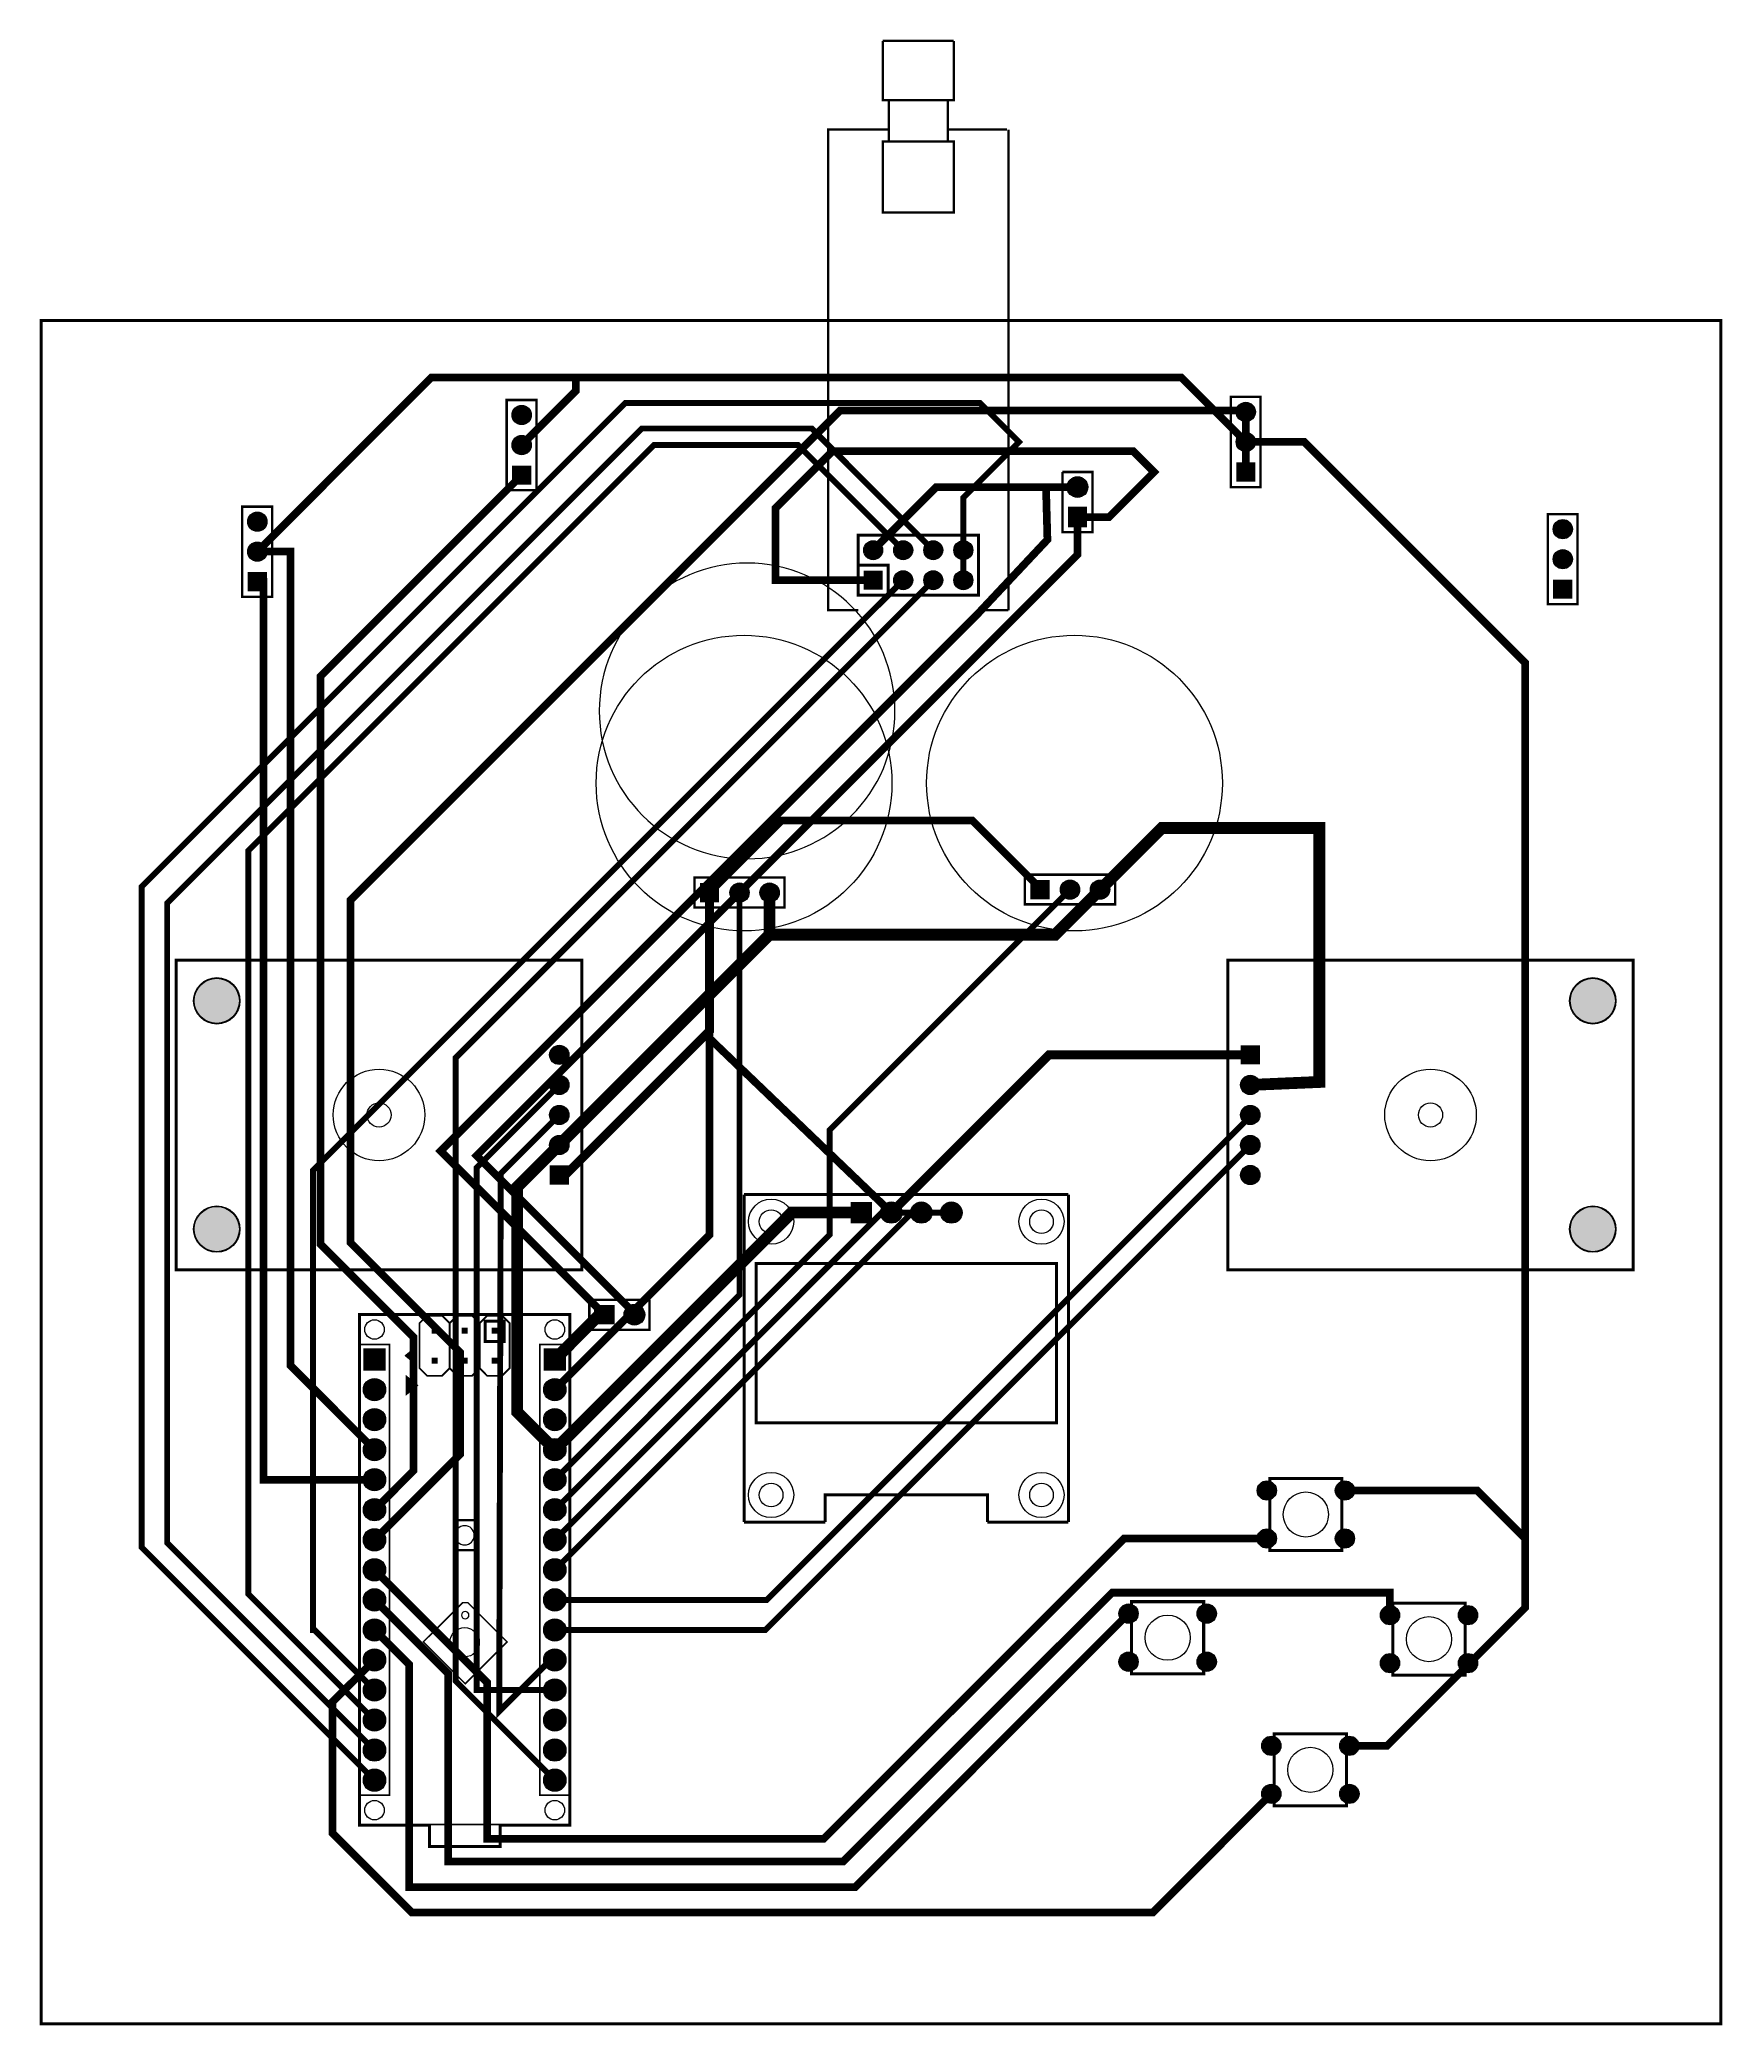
# Model space of a CAD drawing. Header units: millimetres. Extents: x 7 to 149, y -87 to 81.
import ezdxf

# ---------------------------------------------------------------- set-up
doc = ezdxf.new("R2010")
doc.units = ezdxf.units.MM
for name, color, linetype, true_color in [('BoardOutLine', 7, 'Continuous', 0xff00ff), ('BottomLayer', 7, 'Continuous', 0x0000ff), ('Document', 7, 'Continuous', 0xffffff), ('Multi-Layer', 7, 'Continuous', 0xc0c0c0), ('TopLayer', 7, 'Continuous', 0xff0000), ('TopPasteMaskLayer', 7, 'Continuous', 0x808080), ('TopSilkLayer', 7, 'Continuous', 0xffcc00), ('TopSolderMaskLayer', 7, 'Continuous', 0x800080)]:
    doc.layers.add(name, color=color, linetype=linetype, true_color=true_color)

msp = doc.modelspace()

# ---------------------------------------------------------------- hatches: boundary and pattern name
at = {"layer": 'Document'}
for points in [[(40.51, -28.14), (40, -28.14), (40, -28.65), (40.51, -28.65)], [(43.05, -28.14), (42.54, -28.14), (42.54, -28.65), (43.05, -28.65)], [(45.59, -28.14), (45.08, -28.14), (45.08, -28.65), (45.59, -28.65)], [(40.51, -30.68), (40, -30.68), (40, -31.19), (40.51, -31.19)], [(43.05, -30.68), (42.54, -30.68), (42.54, -31.19), (43.05, -31.19)], [(45.59, -30.68), (45.08, -30.68), (45.08, -31.19), (45.59, -31.19)]]:
    msp.add_hatch(color=256, dxfattribs=at).paths.add_polyline_path(points)
at = {"layer": 'Multi-Layer'}
for points in [[(46.84, 49.02, 1), (48.41, 49.02, 1)], [(108.05, 49.28, 1), (109.63, 49.28, 1)], [(46.84, 46.48, 1), (48.41, 46.48, 1)], [(108.05, 46.74, 1), (109.63, 46.74, 1)], [(46.84, 43.15), (46.84, 44.73), (48.41, 44.73), (48.41, 43.15)], [(93.77, 42.93, 1), (95.46, 42.93, 1)], [(108.05, 43.41), (108.05, 44.98), (109.63, 44.98), (109.63, 43.41)], [(24.49, 40, 1), (26.06, 40, 1)], [(93.83, 39.54), (93.83, 41.24), (95.4, 41.24), (95.4, 39.54)], [(134.85, 39.37, 1), (136.42, 39.37, 1)], [(24.49, 37.47, 1), (26.06, 37.47, 1)], [(76.59, 37.59, 1), (78.09, 37.59, 1)], [(79.13, 37.59, 1), (80.63, 37.59, 1)], [(81.67, 37.59, 1), (83.17, 37.59, 1)], [(84.21, 37.59, 1), (85.71, 37.59, 1)], [(134.85, 36.83, 1), (136.42, 36.83, 1)], [(24.49, 34.14), (24.49, 35.71), (26.06, 35.71), (26.06, 34.14)], [(76.59, 35.8), (78.09, 35.8), (78.09, 34.3), (76.59, 34.3)], [(79.13, 35.05, 1), (80.63, 35.05, 1)], [(81.67, 35.05, 1), (83.17, 35.05, 1)], [(84.21, 35.05, 1), (85.71, 35.05, 1)], [(134.85, 33.5), (134.85, 35.08), (136.42, 35.08), (136.42, 33.5)], [(62.71, 9.42), (64.29, 9.42), (64.29, 7.85), (62.71, 7.85)], [(65.25, 8.64, 1), (66.83, 8.64, 1)], [(67.79, 8.64, 1), (69.37, 8.64, 1)], [(90.65, 9.68), (92.23, 9.68), (92.23, 8.1), (90.65, 8.1)], [(93.19, 8.89, 1), (94.77, 8.89, 1)], [(95.73, 8.89, 1), (97.31, 8.89, 1)], [(19.94, -0.51, 1), (23.75, -0.51, 1)], [(136.27, -0.51, 1), (140.08, -0.51, 1)], [(50.04, -5.08, 1), (51.56, -5.08, 1)], [(108.46, -4.32), (109.98, -4.32), (109.98, -5.84), (108.46, -5.84)], [(50.04, -7.62, 1), (51.56, -7.62, 1)], [(108.46, -7.62, 1), (109.98, -7.62, 1)], [(50.04, -10.16, 1), (51.56, -10.16, 1)], [(108.46, -10.16, 1), (109.98, -10.16, 1)], [(50.04, -12.7, 1), (51.56, -12.7, 1)], [(108.46, -12.7, 1), (109.98, -12.7, 1)], [(51.56, -16), (50.04, -16), (50.04, -14.48), (51.56, -14.48)], [(108.46, -15.24, 1), (109.98, -15.24, 1)], [(19.94, -19.81, 1), (23.75, -19.81, 1)], [(75.48, -17.57), (77.18, -17.57), (77.18, -19.27), (75.48, -19.27)], [(78.02, -18.41, 1), (79.72, -18.41, 1)], [(80.56, -18.41, 1), (82.26, -18.41, 1)], [(83.1, -18.41, 1), (84.8, -18.41, 1)], [(136.27, -19.81, 1), (140.08, -19.81, 1)], [(53.76, -26.26), (55.46, -26.26), (55.46, -27.84), (53.76, -27.84)], [(56.3, -27.05, 1), (58, -27.05, 1)], [(36.07, -29.95), (36.07, -31.72), (34.29, -31.72), (34.29, -29.95)], [(51.31, -29.95), (51.31, -31.72), (49.53, -31.72), (49.53, -29.95)], [(34.29, -33.38, 1), (36.07, -33.38, 1)], [(49.53, -33.38, 1), (51.31, -33.38, 1)], [(34.29, -35.92, 1), (36.07, -35.92, 1)], [(49.53, -35.92, 1), (51.31, -35.92, 1)], [(34.29, -38.46, 1), (36.07, -38.46, 1)], [(49.53, -38.46, 1), (51.31, -38.46, 1)], [(34.29, -41, 1), (36.07, -41, 1)], [(49.53, -41, 1), (51.31, -41, 1)], [(109.86, -41.91, 1), (111.38, -41.91, 1)], [(116.46, -41.91, 1), (117.98, -41.91, 1)], [(34.29, -43.54, 1), (36.07, -43.54, 1)], [(49.53, -43.54, 1), (51.31, -43.54, 1)], [(34.29, -46.08, 1), (36.07, -46.08, 1)], [(49.53, -46.08, 1), (51.31, -46.08, 1)], [(109.86, -45.97, 1), (111.38, -45.97, 1)], [(116.46, -45.97, 1), (117.98, -45.97, 1)], [(34.29, -48.62, 1), (36.07, -48.62, 1)], [(49.53, -48.62, 1), (51.31, -48.62, 1)], [(34.29, -51.16, 1), (36.07, -51.16, 1)], [(49.53, -51.16, 1), (51.31, -51.16, 1)], [(98.17, -52.32, 1), (99.69, -52.32, 1)], [(104.77, -52.32, 1), (106.3, -52.32, 1)], [(120.27, -52.45, 1), (121.79, -52.45, 1)], [(126.87, -52.45, 1), (128.4, -52.45, 1)], [(34.29, -53.7, 1), (36.07, -53.7, 1)], [(49.53, -53.7, 1), (51.31, -53.7, 1)], [(34.29, -56.24, 1), (36.07, -56.24, 1)], [(49.53, -56.24, 1), (51.31, -56.24, 1)], [(98.17, -56.39, 1), (99.69, -56.39, 1)], [(104.77, -56.39, 1), (106.3, -56.39, 1)], [(120.27, -56.51, 1), (121.79, -56.51, 1)], [(126.87, -56.51, 1), (128.4, -56.51, 1)], [(34.29, -58.78, 1), (36.07, -58.78, 1)], [(49.53, -58.78, 1), (51.31, -58.78, 1)], [(34.29, -61.32, 1), (36.07, -61.32, 1)], [(49.53, -61.32, 1), (51.31, -61.32, 1)], [(34.29, -63.86, 1), (36.07, -63.86, 1)], [(49.53, -63.86, 1), (51.31, -63.86, 1)], [(110.24, -63.5, 1), (111.76, -63.5, 1)], [(116.84, -63.5, 1), (118.36, -63.5, 1)], [(34.29, -66.4, 1), (36.07, -66.4, 1)], [(49.53, -66.4, 1), (51.31, -66.4, 1)], [(110.24, -67.56, 1), (111.76, -67.56, 1)], [(116.84, -67.56, 1), (118.36, -67.56, 1)]]:
    msp.add_hatch(color=256, dxfattribs=at).paths.add_polyline_path(points)
at = {"layer": 'TopPasteMaskLayer'}
for points in [[(46.84, 49.02, 1), (48.41, 49.02, 1)], [(108.05, 49.28, 1), (109.63, 49.28, 1)], [(46.84, 46.48, 1), (48.41, 46.48, 1)], [(108.05, 46.74, 1), (109.63, 46.74, 1)], [(46.84, 43.15), (46.84, 44.73), (48.41, 44.73), (48.41, 43.15)], [(93.77, 42.93, 1), (95.46, 42.93, 1)], [(108.05, 43.41), (108.05, 44.98), (109.63, 44.98), (109.63, 43.41)], [(24.49, 40, 1), (26.06, 40, 1)], [(93.83, 39.54), (93.83, 41.24), (95.4, 41.24), (95.4, 39.54)], [(134.85, 39.37, 1), (136.42, 39.37, 1)], [(24.49, 37.47, 1), (26.06, 37.47, 1)], [(76.59, 37.59, 1), (78.09, 37.59, 1)], [(79.13, 37.59, 1), (80.63, 37.59, 1)], [(81.67, 37.59, 1), (83.17, 37.59, 1)], [(84.21, 37.59, 1), (85.71, 37.59, 1)], [(134.85, 36.83, 1), (136.42, 36.83, 1)], [(24.49, 34.14), (24.49, 35.71), (26.06, 35.71), (26.06, 34.14)], [(76.59, 35.8), (78.09, 35.8), (78.09, 34.3), (76.59, 34.3)], [(79.13, 35.05, 1), (80.63, 35.05, 1)], [(81.67, 35.05, 1), (83.17, 35.05, 1)], [(84.21, 35.05, 1), (85.71, 35.05, 1)], [(134.85, 33.5), (134.85, 35.08), (136.42, 35.08), (136.42, 33.5)], [(62.71, 9.42), (64.29, 9.42), (64.29, 7.85), (62.71, 7.85)], [(65.25, 8.64, 1), (66.83, 8.64, 1)], [(67.79, 8.64, 1), (69.37, 8.64, 1)], [(90.65, 9.68), (92.23, 9.68), (92.23, 8.1), (90.65, 8.1)], [(93.19, 8.89, 1), (94.77, 8.89, 1)], [(95.73, 8.89, 1), (97.31, 8.89, 1)], [(19.94, -0.51, 1), (23.75, -0.51, 1)], [(136.27, -0.51, 1), (140.08, -0.51, 1)], [(50.04, -5.08, 1), (51.56, -5.08, 1)], [(108.46, -4.32), (109.98, -4.32), (109.98, -5.84), (108.46, -5.84)], [(50.04, -7.62, 1), (51.56, -7.62, 1)], [(108.46, -7.62, 1), (109.98, -7.62, 1)], [(50.04, -10.16, 1), (51.56, -10.16, 1)], [(108.46, -10.16, 1), (109.98, -10.16, 1)], [(50.04, -12.7, 1), (51.56, -12.7, 1)], [(108.46, -12.7, 1), (109.98, -12.7, 1)], [(51.56, -16), (50.04, -16), (50.04, -14.48), (51.56, -14.48)], [(108.46, -15.24, 1), (109.98, -15.24, 1)], [(19.94, -19.81, 1), (23.75, -19.81, 1)], [(75.48, -17.57), (77.18, -17.57), (77.18, -19.27), (75.48, -19.27)], [(78.02, -18.41, 1), (79.72, -18.41, 1)], [(80.56, -18.41, 1), (82.26, -18.41, 1)], [(83.1, -18.41, 1), (84.8, -18.41, 1)], [(136.27, -19.81, 1), (140.08, -19.81, 1)], [(53.76, -26.26), (55.46, -26.26), (55.46, -27.84), (53.76, -27.84)], [(56.3, -27.05, 1), (58, -27.05, 1)], [(36.07, -29.95), (36.07, -31.72), (34.29, -31.72), (34.29, -29.95)], [(51.31, -29.95), (51.31, -31.72), (49.53, -31.72), (49.53, -29.95)], [(34.29, -33.38, 1), (36.07, -33.38, 1)], [(49.53, -33.38, 1), (51.31, -33.38, 1)], [(34.29, -35.92, 1), (36.07, -35.92, 1)], [(49.53, -35.92, 1), (51.31, -35.92, 1)], [(34.29, -38.46, 1), (36.07, -38.46, 1)], [(49.53, -38.46, 1), (51.31, -38.46, 1)], [(34.29, -41, 1), (36.07, -41, 1)], [(49.53, -41, 1), (51.31, -41, 1)], [(109.86, -41.91, 1), (111.38, -41.91, 1)], [(116.46, -41.91, 1), (117.98, -41.91, 1)], [(34.29, -43.54, 1), (36.07, -43.54, 1)], [(49.53, -43.54, 1), (51.31, -43.54, 1)], [(34.29, -46.08, 1), (36.07, -46.08, 1)], [(49.53, -46.08, 1), (51.31, -46.08, 1)], [(109.86, -45.97, 1), (111.38, -45.97, 1)], [(116.46, -45.97, 1), (117.98, -45.97, 1)], [(34.29, -48.62, 1), (36.07, -48.62, 1)], [(49.53, -48.62, 1), (51.31, -48.62, 1)], [(34.29, -51.16, 1), (36.07, -51.16, 1)], [(49.53, -51.16, 1), (51.31, -51.16, 1)], [(98.17, -52.32, 1), (99.69, -52.32, 1)], [(104.77, -52.32, 1), (106.3, -52.32, 1)], [(120.27, -52.45, 1), (121.79, -52.45, 1)], [(126.87, -52.45, 1), (128.4, -52.45, 1)], [(34.29, -53.7, 1), (36.07, -53.7, 1)], [(49.53, -53.7, 1), (51.31, -53.7, 1)], [(34.29, -56.24, 1), (36.07, -56.24, 1)], [(49.53, -56.24, 1), (51.31, -56.24, 1)], [(98.17, -56.39, 1), (99.69, -56.39, 1)], [(104.77, -56.39, 1), (106.3, -56.39, 1)], [(120.27, -56.51, 1), (121.79, -56.51, 1)], [(126.87, -56.51, 1), (128.4, -56.51, 1)], [(34.29, -58.78, 1), (36.07, -58.78, 1)], [(49.53, -58.78, 1), (51.31, -58.78, 1)], [(34.29, -61.32, 1), (36.07, -61.32, 1)], [(49.53, -61.32, 1), (51.31, -61.32, 1)], [(34.29, -63.86, 1), (36.07, -63.86, 1)], [(49.53, -63.86, 1), (51.31, -63.86, 1)], [(110.24, -63.5, 1), (111.76, -63.5, 1)], [(116.84, -63.5, 1), (118.36, -63.5, 1)], [(34.29, -66.4, 1), (36.07, -66.4, 1)], [(49.53, -66.4, 1), (51.31, -66.4, 1)], [(110.24, -67.56, 1), (111.76, -67.56, 1)], [(116.84, -67.56, 1), (118.36, -67.56, 1)]]:
    msp.add_hatch(color=256, dxfattribs=at).paths.add_polyline_path(points)
at = {"layer": 'TopSolderMaskLayer'}
for points in [[(46.81, 49.02, 1), (48.44, 49.02, 1)], [(108.03, 49.28, 1), (109.65, 49.28, 1)], [(46.81, 46.48, 1), (48.44, 46.48, 1)], [(108.03, 46.74, 1), (109.65, 46.74, 1)], [(46.81, 43.13), (46.81, 44.75), (48.44, 44.75), (48.44, 43.13)], [(93.74, 42.93, 1), (95.49, 42.93, 1)], [(108.03, 43.38), (108.03, 45.01), (109.65, 45.01), (109.65, 43.38)], [(24.46, 40, 1), (26.09, 40, 1)], [(93.8, 39.51), (93.8, 41.26), (95.43, 41.26), (95.43, 39.51)], [(134.82, 39.37, 1), (136.45, 39.37, 1)], [(24.46, 37.47, 1), (26.09, 37.47, 1)], [(76.54, 37.59, 1), (78.14, 37.59, 1)], [(79.08, 37.59, 1), (80.68, 37.59, 1)], [(81.62, 37.59, 1), (83.22, 37.59, 1)], [(84.16, 37.59, 1), (85.76, 37.59, 1)], [(134.82, 36.83, 1), (136.45, 36.83, 1)], [(24.46, 34.11), (24.46, 35.74), (26.09, 35.74), (26.09, 34.11)], [(76.54, 35.85), (78.14, 35.85), (78.14, 34.25), (76.54, 34.25)], [(79.08, 35.05, 1), (80.68, 35.05, 1)], [(81.62, 35.05, 1), (83.22, 35.05, 1)], [(84.16, 35.05, 1), (85.76, 35.05, 1)], [(134.82, 33.48), (134.82, 35.1), (136.45, 35.1), (136.45, 33.48)], [(62.69, 9.45), (64.31, 9.45), (64.31, 7.82), (62.69, 7.82)], [(65.23, 8.64, 1), (66.85, 8.64, 1)], [(67.77, 8.64, 1), (69.39, 8.64, 1)], [(90.63, 9.7), (92.25, 9.7), (92.25, 8.08), (90.63, 8.08)], [(93.17, 8.89, 1), (94.79, 8.89, 1)], [(95.71, 8.89, 1), (97.33, 8.89, 1)], [(19.89, -0.51, 1), (23.8, -0.51, 1)], [(136.22, -0.51, 1), (140.13, -0.51, 1)], [(49.99, -5.08, 1), (51.61, -5.08, 1)], [(108.41, -4.27), (110.03, -4.27), (110.03, -5.89), (108.41, -5.89)], [(49.99, -7.62, 1), (51.61, -7.62, 1)], [(108.41, -7.62, 1), (110.03, -7.62, 1)], [(49.99, -10.16, 1), (51.61, -10.16, 1)], [(108.41, -10.16, 1), (110.03, -10.16, 1)], [(49.99, -12.7, 1), (51.61, -12.7, 1)], [(108.41, -12.7, 1), (110.03, -12.7, 1)], [(51.61, -16.05), (49.99, -16.05), (49.99, -14.43), (51.61, -14.43)], [(108.41, -15.24, 1), (110.03, -15.24, 1)], [(19.89, -19.81, 1), (23.8, -19.81, 1)], [(75.43, -17.51), (77.23, -17.51), (77.23, -19.32), (75.43, -19.32)], [(77.97, -18.41, 1), (79.77, -18.41, 1)], [(80.51, -18.41, 1), (82.31, -18.41, 1)], [(83.05, -18.41, 1), (84.85, -18.41, 1)], [(136.22, -19.81, 1), (140.13, -19.81, 1)], [(53.73, -26.24), (55.49, -26.24), (55.49, -27.86), (53.73, -27.86)], [(56.27, -27.05, 1), (58.03, -27.05, 1)], [(36.12, -29.9), (36.12, -31.78), (34.24, -31.78), (34.24, -29.9)], [(51.36, -29.9), (51.36, -31.78), (49.48, -31.78), (49.48, -29.9)], [(34.24, -33.38, 1), (36.12, -33.38, 1)], [(49.48, -33.38, 1), (51.36, -33.38, 1)], [(34.24, -35.92, 1), (36.12, -35.92, 1)], [(49.48, -35.92, 1), (51.36, -35.92, 1)], [(34.24, -38.46, 1), (36.12, -38.46, 1)], [(49.48, -38.46, 1), (51.36, -38.46, 1)], [(34.24, -41, 1), (36.12, -41, 1)], [(49.48, -41, 1), (51.36, -41, 1)], [(109.8, -41.91, 1), (111.43, -41.91, 1)], [(116.41, -41.91, 1), (118.03, -41.91, 1)], [(34.24, -43.54, 1), (36.12, -43.54, 1)], [(49.48, -43.54, 1), (51.36, -43.54, 1)], [(34.24, -46.08, 1), (36.12, -46.08, 1)], [(49.48, -46.08, 1), (51.36, -46.08, 1)], [(109.8, -45.97, 1), (111.43, -45.97, 1)], [(116.41, -45.97, 1), (118.03, -45.97, 1)], [(34.24, -48.62, 1), (36.12, -48.62, 1)], [(49.48, -48.62, 1), (51.36, -48.62, 1)], [(34.24, -51.16, 1), (36.12, -51.16, 1)], [(49.48, -51.16, 1), (51.36, -51.16, 1)], [(98.12, -52.32, 1), (99.75, -52.32, 1)], [(104.72, -52.32, 1), (106.35, -52.32, 1)], [(120.22, -52.45, 1), (121.84, -52.45, 1)], [(126.82, -52.45, 1), (128.45, -52.45, 1)], [(34.24, -53.7, 1), (36.12, -53.7, 1)], [(49.48, -53.7, 1), (51.36, -53.7, 1)], [(34.24, -56.24, 1), (36.12, -56.24, 1)], [(49.48, -56.24, 1), (51.36, -56.24, 1)], [(98.12, -56.39, 1), (99.75, -56.39, 1)], [(104.72, -56.39, 1), (106.35, -56.39, 1)], [(120.22, -56.51, 1), (121.84, -56.51, 1)], [(126.82, -56.51, 1), (128.45, -56.51, 1)], [(34.24, -58.78, 1), (36.12, -58.78, 1)], [(49.48, -58.78, 1), (51.36, -58.78, 1)], [(34.24, -61.32, 1), (36.12, -61.32, 1)], [(49.48, -61.32, 1), (51.36, -61.32, 1)], [(34.24, -63.86, 1), (36.12, -63.86, 1)], [(49.48, -63.86, 1), (51.36, -63.86, 1)], [(110.19, -63.5, 1), (111.81, -63.5, 1)], [(116.79, -63.5, 1), (118.41, -63.5, 1)], [(34.24, -66.4, 1), (36.12, -66.4, 1)], [(49.48, -66.4, 1), (51.36, -66.4, 1)], [(110.19, -67.56, 1), (111.81, -67.56, 1)], [(116.79, -67.56, 1), (118.41, -67.56, 1)]]:
    msp.add_hatch(color=256, dxfattribs=at).paths.add_polyline_path(points)

# ---------------------------------------------------------------- linework, layer by layer
at = {"layer": 'BoardOutLine', "const_width": 0.254}
for points in [[(7, 57), (149, 57), (149, -87), (7, -87), (7, 57)], [(33.91, -70.21), (39.82, -70.21), (39.83, -70.21), (39.83, -72.01), (39.83, -72.01), (39.83, -72.01), (45.8, -72.01), (45.8, -71.96), (45.8, -70.21), (45.8, -70.21), (51.69, -70.21), (51.69, -27.03), (33.91, -27.03), (33.91, -70.21)]]:
    msp.add_lwpolyline(points, close=True, dxfattribs=at)
at = {"layer": 'BottomLayer'}
for points, const_width in [([(108.84, 44.2), (108.84, 49.4), (74.55, 49.4), (33.15, 8), (33.15, -20.96), (42.42, -30.23), (42.42, -38.84), (35.18, -46.08)], 0.65), ([(94.61, 40.39), (97.28, 40.39), (101.09, 44.2), (99.31, 45.97), (73.91, 45.97), (69.09, 41.15), (69.09, 35.05), (77.34, 35.05)], 0.65), ([(47.62, 43.94), (30.61, 26.92), (30.61, -21.08), (38.48, -28.96), (38.48, -40.23), (35.18, -43.54)], 0.65), ([(54.61, -27.05), (40.77, -13.21), (86.23, 32.26), (92.07, 38.48), (91.95, 42.93), (94.61, 42.93)], 0.65), ([(94.61, 42.93), (82.68, 42.93), (77.34, 37.59)], 0.65), ([(94.61, 40.39), (94.61, 37.21), (43.81, -13.59), (57.15, -26.92), (57.15, -27.05)], 0.65), ([(25.27, 37.47), (28.07, 37.47), (28.07, -31.34), (35.18, -38.46)], 0.65), ([(35.18, -41), (25.78, -41), (25.78, 34.92), (25.27, 34.92)], 0.65), ([(50.8, -12.7), (68.58, 5.08), (68.58, 8.64)], 1), ([(68.58, 5.08), (92.71, 5.08), (96.52, 8.89)], 1), ([(78.87, -18.41), (63.5, -3.68), (63.5, -20.29), (50.42, -33.38)], 0.65), ([(76.33, -18.41), (70.46, -18.41), (50.42, -38.46)], 1), ([(110.62, -45.97), (98.55, -45.97), (73.15, -71.37), (44.7, -71.37), (44.7, -58.14), (35.18, -48.62)], 0.65), ([(121.03, -52.45), (121.03, -50.55), (97.54, -50.55), (74.8, -73.28), (41.4, -73.28), (41.4, -57.38), (35.18, -51.16)], 0.65), ([(98.93, -52.32), (75.82, -75.44), (38.1, -75.44), (38.1, -56.62), (35.18, -53.7)], 0.65), ([(111, -67.56), (100.97, -77.6), (38.35, -77.6), (31.62, -70.87), (31.62, -59.79), (35.18, -56.24)], 0.65)]:
    msp.add_lwpolyline(points, dxfattribs=dict(at, const_width=const_width))
at = {"layer": 'Document', "const_width": 0.0508}
msp.add_lwpolyline([(49.12, -43.1), (49.12, -40.16)], dxfattribs=at)
at = {"layer": 'Document'}
for centre in [(113.92, -43.94), (102.24, -54.36), (124.33, -54.48), (114.3, -65.53)]:
    msp.add_circle(centre, 1.91, dxfattribs=at)
at = {"layer": 'Multi-Layer'}
for points in [[(34.72, -30.84), (34.72, -30.83)], [(35.64, -30.84), (35.64, -30.83)], [(49.96, -30.84), (49.96, -30.83)], [(50.88, -30.84), (50.88, -30.83)], [(34.72, -33.38), (34.72, -33.37)], [(35.64, -33.38), (35.64, -33.37)], [(49.96, -33.38), (49.96, -33.37)], [(50.88, -33.38), (50.88, -33.37)], [(34.72, -35.92), (34.72, -35.91)], [(35.64, -35.92), (35.64, -35.91)], [(49.96, -35.92), (49.96, -35.91)], [(50.88, -35.92), (50.88, -35.91)], [(34.72, -38.46), (34.72, -38.45)], [(35.64, -38.46), (35.64, -38.45)], [(49.96, -38.46), (49.96, -38.45)], [(50.88, -38.46), (50.88, -38.45)], [(34.72, -41), (34.72, -40.99)], [(35.64, -41), (35.64, -40.99)], [(49.96, -41), (49.96, -40.99)], [(50.88, -41), (50.88, -40.99)], [(34.72, -43.54), (34.72, -43.53)], [(35.64, -43.54), (35.64, -43.53)], [(49.96, -43.54), (49.96, -43.53)], [(50.88, -43.54), (50.88, -43.53)], [(34.72, -46.08), (34.72, -46.07)], [(35.64, -46.08), (35.64, -46.07)], [(49.96, -46.08), (49.96, -46.07)], [(50.88, -46.08), (50.88, -46.07)], [(34.72, -48.62), (34.72, -48.61)], [(35.64, -48.62), (35.64, -48.61)], [(49.96, -48.62), (49.96, -48.61)], [(50.88, -48.62), (50.88, -48.61)], [(34.72, -51.16), (34.72, -51.15)], [(35.64, -51.16), (35.64, -51.15)], [(49.96, -51.16), (49.96, -51.15)], [(50.88, -51.16), (50.88, -51.15)], [(34.72, -53.7), (34.72, -53.69)], [(35.64, -53.7), (35.64, -53.69)], [(49.96, -53.7), (49.96, -53.69)], [(50.88, -53.7), (50.88, -53.69)], [(34.72, -56.24), (34.72, -56.23)], [(35.64, -56.24), (35.64, -56.23)], [(49.96, -56.24), (49.96, -56.23)], [(50.88, -56.24), (50.88, -56.23)], [(34.72, -58.78), (34.72, -58.77)], [(35.64, -58.78), (35.64, -58.77)], [(49.96, -58.78), (49.96, -58.77)], [(50.88, -58.78), (50.88, -58.77)], [(34.72, -61.32), (34.72, -61.31)], [(35.64, -61.32), (35.64, -61.31)], [(49.96, -61.32), (49.96, -61.31)], [(50.88, -61.32), (50.88, -61.31)], [(34.72, -63.86), (34.72, -63.85)], [(35.64, -63.86), (35.64, -63.85)], [(49.96, -63.86), (49.96, -63.85)], [(50.88, -63.86), (50.88, -63.85)], [(34.72, -66.4), (34.72, -66.39)], [(35.64, -66.4), (35.64, -66.39)], [(49.96, -66.4), (49.96, -66.39)], [(50.88, -66.4), (50.88, -66.39)]]:
    msp.add_lwpolyline(points, close=True, dxfattribs=at)
for centre, radius in [((47.62, 49.02), 0.787), ((47.62, 49.02), 0.457), ((108.84, 49.28), 0.787), ((108.84, 49.28), 0.457), ((47.62, 46.48), 0.787), ((108.84, 46.74), 0.787), ((108.84, 46.74), 0.445), ((47.62, 46.48), 0.445), ((47.62, 43.94), 0.445), ((94.61, 42.93), 0.85), ((108.84, 44.2), 0.445), ((94.61, 42.93), 0.55), ((25.27, 40), 0.787), ((25.27, 40), 0.457), ((94.61, 40.39), 0.55), ((135.64, 39.37), 0.787), ((135.64, 39.37), 0.457), ((25.27, 37.47), 0.787), ((25.27, 37.47), 0.445), ((77.34, 37.59), 0.749), ((77.34, 37.59), 0.457), ((79.88, 37.59), 0.749), ((79.88, 37.59), 0.457), ((82.42, 37.59), 0.749), ((82.42, 37.59), 0.457), ((84.96, 37.59), 0.749), ((84.96, 37.59), 0.457), ((135.64, 36.83), 0.787), ((135.64, 36.83), 0.445), ((25.27, 34.92), 0.445), ((77.34, 35.05), 0.457), ((79.88, 35.05), 0.749), ((79.88, 35.05), 0.457), ((82.42, 35.05), 0.749), ((82.42, 35.05), 0.457), ((84.96, 35.05), 0.749), ((84.96, 35.05), 0.457), ((135.64, 34.29), 0.445), ((63.5, 8.64), 0.445), ((66.04, 8.64), 0.787), ((66.04, 8.64), 0.445), ((68.58, 8.64), 0.787), ((68.58, 8.64), 0.457), ((91.44, 8.89), 0.445), ((93.98, 8.89), 0.787), ((93.98, 8.89), 0.445), ((96.52, 8.89), 0.787), ((96.52, 8.89), 0.457), ((21.84, -0.51), 1.91), ((21.84, -0.51), 1.91), ((138.18, -0.51), 1.91), ((138.18, -0.51), 1.91), ((50.8, -5.08), 0.762), ((50.8, -5.08), 0.381), ((109.22, -5.08), 0.381), ((50.8, -7.62), 0.762), ((50.8, -7.62), 0.381), ((109.22, -7.62), 0.762), ((109.22, -7.62), 0.381), ((50.8, -10.16), 0.762), ((50.8, -10.16), 0.381), ((109.22, -10.16), 0.762), ((109.22, -10.16), 0.381), ((50.8, -12.7), 0.762), ((50.8, -12.7), 0.381), ((109.22, -12.7), 0.762), ((109.22, -12.7), 0.381), ((50.8, -15.24), 0.381), ((109.22, -15.24), 0.762), ((109.22, -15.24), 0.381), ((21.84, -19.81), 1.91), ((21.84, -19.81), 1.91), ((68.71, -19.18), 1), ((76.33, -18.41), 0.45), ((78.87, -18.41), 0.85), ((78.87, -18.41), 0.45), ((81.41, -18.41), 0.85), ((81.41, -18.41), 0.45), ((83.95, -18.41), 0.85), ((83.95, -18.41), 0.45), ((91.57, -19.18), 1), ((138.18, -19.81), 1.91), ((138.18, -19.81), 1.91), ((54.61, -27.05), 0.55), ((57.15, -27.05), 0.85), ((57.15, -27.05), 0.55), ((35.18, -28.3), 0.826), ((50.42, -28.3), 0.826), ((35.18, -33.38), 0.889), ((50.42, -33.38), 0.889), ((35.18, -35.92), 0.889), ((50.42, -35.92), 0.889), ((35.18, -38.46), 0.889), ((50.42, -38.46), 0.889), ((35.18, -41), 0.889), ((50.42, -41), 0.889), ((68.71, -42.29), 1), ((91.57, -42.29), 1), ((110.62, -41.91), 0.762), ((110.62, -41.91), 0.457), ((117.22, -41.91), 0.762), ((117.22, -41.91), 0.457), ((35.18, -43.54), 0.889), ((50.42, -43.54), 0.889), ((35.18, -46.08), 0.889), ((50.42, -46.08), 0.889), ((110.62, -45.97), 0.762), ((117.22, -45.97), 0.762), ((110.62, -45.97), 0.457), ((117.22, -45.97), 0.457), ((35.18, -48.62), 0.889), ((50.42, -48.62), 0.889), ((35.18, -51.16), 0.889), ((50.42, -51.16), 0.889), ((98.93, -52.32), 0.762), ((98.93, -52.32), 0.457), ((105.54, -52.32), 0.762), ((105.54, -52.32), 0.457), ((121.03, -52.45), 0.762), ((121.03, -52.45), 0.457), ((127.63, -52.45), 0.762), ((127.63, -52.45), 0.457), ((35.18, -53.7), 0.889), ((50.42, -53.7), 0.889), ((35.18, -56.24), 0.889), ((50.42, -56.24), 0.889), ((98.93, -56.39), 0.762), ((98.93, -56.39), 0.457), ((105.54, -56.39), 0.762), ((105.54, -56.39), 0.457), ((121.03, -56.51), 0.762), ((121.03, -56.51), 0.457), ((127.63, -56.51), 0.762), ((127.63, -56.51), 0.457), ((35.18, -58.78), 0.889), ((50.42, -58.78), 0.889), ((35.18, -61.32), 0.889), ((50.42, -61.32), 0.889), ((35.18, -63.86), 0.889), ((50.42, -63.86), 0.889), ((111, -63.5), 0.762), ((111, -63.5), 0.457), ((117.6, -63.5), 0.762), ((117.6, -63.5), 0.457), ((35.18, -66.4), 0.889), ((50.42, -66.4), 0.889), ((111, -67.56), 0.762), ((111, -67.56), 0.457), ((117.6, -67.56), 0.762), ((117.6, -67.56), 0.457), ((35.18, -68.94), 0.826), ((50.42, -68.94), 0.826)]:
    msp.add_circle(centre, radius, dxfattribs=at)
for centre, start, end in [((35.18, -30.83), 360, 540), ((35.18, -30.84), 540, 360), ((50.42, -30.83), 360, 540), ((50.42, -30.84), 540, 360), ((35.18, -33.37), 360, 540), ((35.18, -33.38), 540, 360), ((50.42, -33.37), 360, 540), ((50.42, -33.38), 540, 360), ((35.18, -35.91), 360, 540), ((35.18, -35.92), 540, 360), ((50.42, -35.91), 360, 540), ((50.42, -35.92), 540, 360), ((35.18, -38.45), 360, 540), ((35.18, -38.46), 540, 360), ((50.42, -38.45), 360, 540), ((50.42, -38.46), 540, 360), ((35.18, -40.99), 360, 540), ((35.18, -41), 540, 360), ((50.42, -40.99), 360, 540), ((50.42, -41), 540, 360), ((35.18, -43.53), 360, 540), ((35.18, -43.54), 540, 360), ((50.42, -43.53), 360, 540), ((50.42, -43.54), 540, 360), ((35.18, -46.07), 360, 540), ((35.18, -46.08), 540, 360), ((50.42, -46.07), 360, 540), ((50.42, -46.08), 540, 360), ((35.18, -48.61), 360, 540), ((35.18, -48.62), 540, 360), ((50.42, -48.61), 360, 540), ((50.42, -48.62), 540, 360), ((35.18, -51.15), 360, 540), ((35.18, -51.16), 540, 360), ((50.42, -51.15), 360, 540), ((50.42, -51.16), 540, 360), ((35.18, -53.69), 360, 540), ((35.18, -53.7), 540, 360), ((50.42, -53.69), 360, 540), ((50.42, -53.7), 540, 360), ((35.18, -56.23), 360, 540), ((35.18, -56.24), 540, 360), ((50.42, -56.23), 360, 540), ((50.42, -56.24), 540, 360), ((35.18, -58.77), 360, 540), ((50.42, -58.77), 360, 540), ((35.18, -58.78), 540, 360), ((50.42, -58.78), 540, 360), ((35.18, -61.31), 360, 540), ((35.18, -61.32), 540, 360), ((50.42, -61.31), 360, 540), ((50.42, -61.32), 540, 360), ((35.18, -63.85), 360, 540), ((50.42, -63.85), 360, 540), ((35.18, -63.86), 540, 360), ((50.42, -63.86), 540, 360), ((35.18, -66.39), 360, 540), ((35.18, -66.4), 540, 360), ((50.42, -66.39), 360, 540), ((50.42, -66.4), 540, 360)]:
    msp.add_arc(centre, 0.457, start, end, dxfattribs=at)
at = {"layer": 'TopLayer'}
for points, const_width in [([(25.27, 37.47), (39.99, 52.2), (103.38, 52.2), (108.84, 46.74)], 0.65), ([(47.62, 46.48), (52.2, 51.06), (52.2, 52.2)], 0.65), ([(84.96, 35.05), (84.96, 42.04), (89.66, 46.74), (86.36, 50.04), (56.39, 50.04), (15.49, 9.14), (15.49, -46.71), (35.18, -66.4)], 0.5), ([(82.42, 37.59), (72.14, 47.88), (57.78, 47.88), (17.65, 7.75), (17.65, -46.33), (35.18, -63.86)], 0.5), ([(117.6, -63.5), (120.78, -63.5), (132.46, -51.82), (132.46, 28.07), (113.79, 46.74), (108.84, 46.74)], 0.65), ([(79.88, 37.59), (70.99, 46.48), (58.8, 46.48), (24.51, 12.19), (24.51, -50.65), (35.18, -61.32)], 0.5), ([(79.88, 35.05), (29.97, -14.86), (29.97, -53.72), (30.12, -53.72), (35.18, -58.78)], 0.5), ([(82.42, 35.05), (42.04, -5.33), (42.04, -58.01), (50.42, -66.4)], 0.5), ([(63.5, 8.64), (69.6, 14.73), (85.73, 14.73), (91.44, 9.02), (91.44, 8.89)], 0.65), ([(109.22, -7.62), (115.06, -7.37), (115.06, 14.1), (101.73, 14.1), (96.52, 8.89)], 1), ([(93.98, 8.89), (73.66, -11.43), (73.66, -20.29), (50.42, -43.54)], 0.5), ([(66.04, 8.64), (66.04, -25.37), (50.42, -41)], 0.5), ([(50.8, -15.24), (51.31, -15.24), (63.5, -3.05), (63.5, 8.64)], 0.75), ([(50.42, -33.38), (63.5, -20.29), (63.5, -3.05)], 0.65), ([(109.22, -5.08), (92.2, -5.08), (78.87, -18.41)], 0.75), ([(50.8, -7.62), (43.81, -14.61), (43.81, -58.78), (50.42, -58.78)], 0.5), ([(50.8, -10.16), (45.85, -15.11), (45.72, -60.58), (50.06, -56.24), (50.42, -56.24)], 0.5), ([(109.22, -10.16), (109.22, -10.29), (68.35, -51.16), (50.42, -51.16)], 0.5), ([(50.8, -12.7), (47.24, -16.26), (47.24, -35.28), (50.42, -38.46)], 1), ([(109.22, -12.7), (68.22, -53.7), (50.42, -53.7)], 0.5), ([(83.95, -18.41), (80.62, -18.41), (50.42, -48.62)], 0.5), ([(81.41, -18.41), (78.08, -18.41), (50.42, -46.08)], 0.5), ([(54.61, -27.05), (54.2, -27.05), (50.42, -30.84)], 1), ([(57.15, -27.05), (56.74, -27.05), (50.42, -33.38)], 0.65), ([(117.22, -41.91), (128.4, -41.91), (132.46, -45.97)], 0.65)]:
    msp.add_lwpolyline(points, dxfattribs=dict(at, const_width=const_width))
at = {"layer": 'TopPasteMaskLayer'}
for points in [[(34.72, -30.84), (34.72, -30.83)], [(35.64, -30.84), (35.64, -30.83)], [(49.96, -30.84), (49.96, -30.83)], [(50.88, -30.84), (50.88, -30.83)], [(34.72, -33.38), (34.72, -33.37)], [(35.64, -33.38), (35.64, -33.37)], [(49.96, -33.38), (49.96, -33.37)], [(50.88, -33.38), (50.88, -33.37)], [(34.72, -35.92), (34.72, -35.91)], [(35.64, -35.92), (35.64, -35.91)], [(49.96, -35.92), (49.96, -35.91)], [(50.88, -35.92), (50.88, -35.91)], [(34.72, -38.46), (34.72, -38.45)], [(35.64, -38.46), (35.64, -38.45)], [(49.96, -38.46), (49.96, -38.45)], [(50.88, -38.46), (50.88, -38.45)], [(34.72, -41), (34.72, -40.99)], [(35.64, -41), (35.64, -40.99)], [(49.96, -41), (49.96, -40.99)], [(50.88, -41), (50.88, -40.99)], [(34.72, -43.54), (34.72, -43.53)], [(35.64, -43.54), (35.64, -43.53)], [(49.96, -43.54), (49.96, -43.53)], [(50.88, -43.54), (50.88, -43.53)], [(34.72, -46.08), (34.72, -46.07)], [(35.64, -46.08), (35.64, -46.07)], [(49.96, -46.08), (49.96, -46.07)], [(50.88, -46.08), (50.88, -46.07)], [(34.72, -48.62), (34.72, -48.61)], [(35.64, -48.62), (35.64, -48.61)], [(49.96, -48.62), (49.96, -48.61)], [(50.88, -48.62), (50.88, -48.61)], [(34.72, -51.16), (34.72, -51.15)], [(35.64, -51.16), (35.64, -51.15)], [(49.96, -51.16), (49.96, -51.15)], [(50.88, -51.16), (50.88, -51.15)], [(34.72, -53.7), (34.72, -53.69)], [(35.64, -53.7), (35.64, -53.69)], [(49.96, -53.7), (49.96, -53.69)], [(50.88, -53.7), (50.88, -53.69)], [(34.72, -56.24), (34.72, -56.23)], [(35.64, -56.24), (35.64, -56.23)], [(49.96, -56.24), (49.96, -56.23)], [(50.88, -56.24), (50.88, -56.23)], [(34.72, -58.78), (34.72, -58.77)], [(35.64, -58.78), (35.64, -58.77)], [(49.96, -58.78), (49.96, -58.77)], [(50.88, -58.78), (50.88, -58.77)], [(34.72, -61.32), (34.72, -61.31)], [(35.64, -61.32), (35.64, -61.31)], [(49.96, -61.32), (49.96, -61.31)], [(50.88, -61.32), (50.88, -61.31)], [(34.72, -63.86), (34.72, -63.85)], [(35.64, -63.86), (35.64, -63.85)], [(49.96, -63.86), (49.96, -63.85)], [(50.88, -63.86), (50.88, -63.85)], [(34.72, -66.4), (34.72, -66.39)], [(35.64, -66.4), (35.64, -66.39)], [(49.96, -66.4), (49.96, -66.39)], [(50.88, -66.4), (50.88, -66.39)]]:
    msp.add_lwpolyline(points, close=True, dxfattribs=at)
for centre, radius in [((47.62, 49.02), 0.787), ((47.62, 49.02), 0.457), ((108.84, 49.28), 0.787), ((108.84, 49.28), 0.457), ((47.62, 46.48), 0.787), ((108.84, 46.74), 0.787), ((108.84, 46.74), 0.445), ((47.62, 46.48), 0.445), ((47.62, 43.94), 0.445), ((94.61, 42.93), 0.85), ((108.84, 44.2), 0.445), ((94.61, 42.93), 0.55), ((25.27, 40), 0.787), ((25.27, 40), 0.457), ((94.61, 40.39), 0.55), ((135.64, 39.37), 0.787), ((135.64, 39.37), 0.457), ((25.27, 37.47), 0.787), ((25.27, 37.47), 0.445), ((77.34, 37.59), 0.749), ((77.34, 37.59), 0.457), ((79.88, 37.59), 0.749), ((79.88, 37.59), 0.457), ((82.42, 37.59), 0.749), ((82.42, 37.59), 0.457), ((84.96, 37.59), 0.749), ((84.96, 37.59), 0.457), ((135.64, 36.83), 0.787), ((135.64, 36.83), 0.445), ((25.27, 34.92), 0.445), ((77.34, 35.05), 0.457), ((79.88, 35.05), 0.749), ((79.88, 35.05), 0.457), ((82.42, 35.05), 0.749), ((82.42, 35.05), 0.457), ((84.96, 35.05), 0.749), ((84.96, 35.05), 0.457), ((135.64, 34.29), 0.445), ((63.5, 8.64), 0.445), ((66.04, 8.64), 0.787), ((66.04, 8.64), 0.445), ((68.58, 8.64), 0.787), ((68.58, 8.64), 0.457), ((91.44, 8.89), 0.445), ((93.98, 8.89), 0.787), ((93.98, 8.89), 0.445), ((96.52, 8.89), 0.787), ((96.52, 8.89), 0.457), ((21.84, -0.51), 1.91), ((21.84, -0.51), 1.91), ((138.18, -0.51), 1.91), ((138.18, -0.51), 1.91), ((50.8, -5.08), 0.762), ((50.8, -5.08), 0.381), ((109.22, -5.08), 0.381), ((50.8, -7.62), 0.762), ((50.8, -7.62), 0.381), ((109.22, -7.62), 0.762), ((109.22, -7.62), 0.381), ((50.8, -10.16), 0.762), ((50.8, -10.16), 0.381), ((109.22, -10.16), 0.762), ((109.22, -10.16), 0.381), ((50.8, -12.7), 0.762), ((50.8, -12.7), 0.381), ((109.22, -12.7), 0.762), ((109.22, -12.7), 0.381), ((50.8, -15.24), 0.381), ((109.22, -15.24), 0.762), ((109.22, -15.24), 0.381), ((21.84, -19.81), 1.91), ((21.84, -19.81), 1.91), ((76.33, -18.41), 0.45), ((78.87, -18.41), 0.85), ((78.87, -18.41), 0.45), ((81.41, -18.41), 0.85), ((81.41, -18.41), 0.45), ((83.95, -18.41), 0.85), ((83.95, -18.41), 0.45), ((138.18, -19.81), 1.91), ((138.18, -19.81), 1.91), ((54.61, -27.05), 0.55), ((57.15, -27.05), 0.85), ((57.15, -27.05), 0.55), ((35.18, -33.38), 0.889), ((50.42, -33.38), 0.889), ((35.18, -35.92), 0.889), ((50.42, -35.92), 0.889), ((35.18, -38.46), 0.889), ((50.42, -38.46), 0.889), ((35.18, -41), 0.889), ((50.42, -41), 0.889), ((110.62, -41.91), 0.762), ((110.62, -41.91), 0.457), ((117.22, -41.91), 0.762), ((117.22, -41.91), 0.457), ((35.18, -43.54), 0.889), ((50.42, -43.54), 0.889), ((35.18, -46.08), 0.889), ((50.42, -46.08), 0.889), ((110.62, -45.97), 0.762), ((117.22, -45.97), 0.762), ((110.62, -45.97), 0.457), ((117.22, -45.97), 0.457), ((35.18, -48.62), 0.889), ((50.42, -48.62), 0.889), ((35.18, -51.16), 0.889), ((50.42, -51.16), 0.889), ((98.93, -52.32), 0.762), ((98.93, -52.32), 0.457), ((105.54, -52.32), 0.762), ((105.54, -52.32), 0.457), ((121.03, -52.45), 0.762), ((121.03, -52.45), 0.457), ((127.63, -52.45), 0.762), ((127.63, -52.45), 0.457), ((35.18, -53.7), 0.889), ((50.42, -53.7), 0.889), ((35.18, -56.24), 0.889), ((50.42, -56.24), 0.889), ((98.93, -56.39), 0.762), ((98.93, -56.39), 0.457), ((105.54, -56.39), 0.762), ((105.54, -56.39), 0.457), ((121.03, -56.51), 0.762), ((121.03, -56.51), 0.457), ((127.63, -56.51), 0.762), ((127.63, -56.51), 0.457), ((35.18, -58.78), 0.889), ((50.42, -58.78), 0.889), ((35.18, -61.32), 0.889), ((50.42, -61.32), 0.889), ((35.18, -63.86), 0.889), ((50.42, -63.86), 0.889), ((111, -63.5), 0.762), ((111, -63.5), 0.457), ((117.6, -63.5), 0.762), ((117.6, -63.5), 0.457), ((35.18, -66.4), 0.889), ((50.42, -66.4), 0.889), ((111, -67.56), 0.762), ((111, -67.56), 0.457), ((117.6, -67.56), 0.762), ((117.6, -67.56), 0.457)]:
    msp.add_circle(centre, radius, dxfattribs=at)
for centre, start, end in [((35.18, -30.83), 360, 540), ((35.18, -30.84), 540, 360), ((50.42, -30.83), 360, 540), ((50.42, -30.84), 540, 360), ((35.18, -33.37), 360, 540), ((35.18, -33.38), 540, 360), ((50.42, -33.37), 360, 540), ((50.42, -33.38), 540, 360), ((35.18, -35.91), 360, 540), ((35.18, -35.92), 540, 360), ((50.42, -35.91), 360, 540), ((50.42, -35.92), 540, 360), ((35.18, -38.45), 360, 540), ((35.18, -38.46), 540, 360), ((50.42, -38.45), 360, 540), ((50.42, -38.46), 540, 360), ((35.18, -40.99), 360, 540), ((35.18, -41), 540, 360), ((50.42, -40.99), 360, 540), ((50.42, -41), 540, 360), ((35.18, -43.53), 360, 540), ((35.18, -43.54), 540, 360), ((50.42, -43.53), 360, 540), ((50.42, -43.54), 540, 360), ((35.18, -46.07), 360, 540), ((35.18, -46.08), 540, 360), ((50.42, -46.07), 360, 540), ((50.42, -46.08), 540, 360), ((35.18, -48.61), 360, 540), ((35.18, -48.62), 540, 360), ((50.42, -48.61), 360, 540), ((50.42, -48.62), 540, 360), ((35.18, -51.15), 360, 540), ((35.18, -51.16), 540, 360), ((50.42, -51.15), 360, 540), ((50.42, -51.16), 540, 360), ((35.18, -53.69), 360, 540), ((35.18, -53.7), 540, 360), ((50.42, -53.69), 360, 540), ((50.42, -53.7), 540, 360), ((35.18, -56.23), 360, 540), ((35.18, -56.24), 540, 360), ((50.42, -56.23), 360, 540), ((50.42, -56.24), 540, 360), ((35.18, -58.77), 360, 540), ((50.42, -58.77), 360, 540), ((35.18, -58.78), 540, 360), ((50.42, -58.78), 540, 360), ((35.18, -61.31), 360, 540), ((35.18, -61.32), 540, 360), ((50.42, -61.31), 360, 540), ((50.42, -61.32), 540, 360), ((35.18, -63.85), 360, 540), ((50.42, -63.85), 360, 540), ((35.18, -63.86), 540, 360), ((50.42, -63.86), 540, 360), ((35.18, -66.39), 360, 540), ((35.18, -66.4), 540, 360), ((50.42, -66.39), 360, 540), ((50.42, -66.4), 540, 360)]:
    msp.add_arc(centre, 0.457, start, end, dxfattribs=at)
at = {"layer": 'TopSilkLayer'}
for points, const_width in [([(78.65, 75.65), (78.15, 75.65), (78.15, 80.65)], 0.2), ([(78.15, 80.65), (84.15, 80.65)], 0.2), ([(78.65, 75.65), (84.15, 75.65), (84.15, 80.65)], 0.2), ([(78.65, 72.15), (78.65, 75.65)], 0.2), ([(83.65, 72.15), (83.65, 75.65)], 0.2), ([(76.07, 32.51), (73.53, 32.51), (73.53, 73.15), (78.65, 73.15)], 0.2), ([(83.65, 73.15), (88.65, 73.15)], 0.2), ([(88.77, 73.15), (88.77, 32.51)], 0.2), ([(93.34, 44.2), (93.34, 41.02)], 0.203), ([(93.34, 44.2), (95.88, 44.2), (95.88, 39.12), (93.34, 39.12), (93.34, 41.02)], 0.203), ([(78.61, 33.78), (78.61, 36.32), (76.07, 36.32)], 0.254), ([(86.23, 32.51), (88.77, 32.51)], 0.2), ([(66.42, -16.89), (93.85, -16.89)], 0.254), ([(66.42, -16.89), (66.42, -44.58)], 0.254), ([(93.85, -16.89), (93.85, -44.58)], 0.254), ([(58.42, -25.78), (58.42, -28.32), (53.34, -28.32), (53.34, -25.78), (55.25, -25.78)], 0.203), ([(58.42, -25.78), (55.25, -25.78)], 0.203), ([(41.53, -31.57), (40.89, -32.21), (39.62, -32.21), (38.99, -31.57), (38.99, -27.76), (39.62, -27.13), (40.89, -27.13), (41.53, -27.76), (41.53, -31.57), (42.16, -32.21), (43.43, -32.21), (44.07, -31.57), (44.7, -32.21), (45.97, -32.21), (46.61, -31.57), (46.61, -27.76), (45.97, -27.13), (44.7, -27.13), (44.07, -27.76), (43.43, -27.13), (42.16, -27.13), (41.53, -27.76)], 0.152), ([(44.07, -31.57), (44.07, -27.76)], 0.152), ([(38.35, -30.71), (38.35, -30.35)], 0.406), ([(38.23, -33.27), (38.23, -32.84)], 0.406), ([(73.28, -44.58), (73.28, -42.29), (87, -42.29), (87, -44.58)], 0.254), ([(41.78, -44.42), (43.81, -44.42)], 0.203), ([(66.42, -44.58), (73.28, -44.58)], 0.254), ([(87, -44.58), (93.85, -44.58)], 0.254), ([(41.78, -46.96), (43.81, -46.96)], 0.203), ([(44.4, -70.13), (41.22, -70.13)], 0.127)]:
    msp.add_lwpolyline(points, dxfattribs=dict(at, const_width=const_width))
for points, const_width in [([(81.15, 72.15), (78.15, 72.15), (78.15, 66.15), (84.15, 66.15), (84.15, 72.15), (81.15, 72.15)], 0.2), ([(46.35, 47.75), (46.35, 50.29), (48.87, 50.29), (48.87, 42.67), (46.35, 42.67), (46.35, 47.75)], 0.203), ([(107.57, 48.01), (107.57, 50.55), (110.08, 50.55), (110.08, 42.93), (107.57, 42.93), (107.57, 48.01)], 0.203), ([(24, 38.74), (24, 41.27), (26.52, 41.27), (26.52, 33.65), (24, 33.65), (24, 38.74)], 0.203), ([(134.37, 38.1), (134.37, 40.64), (136.88, 40.64), (136.88, 33.02), (134.37, 33.02), (134.37, 38.1)], 0.203), ([(76.07, 33.78), (86.23, 33.78), (86.23, 38.86), (76.07, 38.86), (76.07, 33.78)], 0.254), ([(95.25, 10.16), (97.79, 10.16), (97.79, 7.65), (90.17, 7.65), (90.17, 10.16), (95.25, 10.16)], 0.203), ([(67.31, 9.91), (69.85, 9.91), (69.85, 7.39), (62.23, 7.39), (62.23, 9.91), (67.31, 9.91)], 0.203), ([(52.71, -23.24), (18.42, -23.24), (18.42, 2.92), (52.71, 2.92), (52.71, -23.24)], 0.254), ([(107.31, 2.92), (141.6, 2.92), (141.6, -23.24), (107.31, -23.24), (107.31, 2.92)], 0.254), ([(67.44, -23.5), (67.44, -22.73), (92.84, -22.73), (92.84, -36.2), (67.44, -36.2), (67.44, -23.5)], 0.254), ([(44.54, -27.6), (46.14, -27.6), (46.14, -29.3), (44.54, -29.3), (44.54, -27.6)], 0.254), ([(33.91, -29.57), (36.45, -29.57), (36.45, -67.67), (33.91, -67.67), (33.91, -29.57)], 0.127), ([(38.58, -30.96), (38.02, -30.51), (38.58, -30.05), (38.58, -30.96)], 0.406), ([(49.15, -29.57), (51.69, -29.57), (51.69, -67.67), (49.15, -67.67), (49.15, -29.57)], 0.127), ([(38.58, -33.02), (38.02, -33.48), (38.02, -32.56), (38.58, -33.02)], 0.406), ([(110.87, -40.89), (116.97, -40.89), (116.97, -46.99), (110.87, -46.99), (110.87, -40.89)], 0.254), ([(39.31, -54.71), (42.85, -58.25), (46.39, -54.71), (43.07, -51.4), (42.63, -51.4), (39.31, -54.71)], 0.127), ([(99.19, -51.31), (105.28, -51.31), (105.28, -57.4), (99.19, -57.4), (99.19, -51.31)], 0.254), ([(121.28, -51.43), (127.38, -51.43), (127.38, -57.53), (121.28, -57.53), (121.28, -51.43)], 0.254), ([(111.25, -62.48), (117.35, -62.48), (117.35, -68.58), (111.25, -68.58), (111.25, -62.48)], 0.254), ([(39.83, -70.15), (45.8, -70.15), (45.8, -72.03), (39.83, -72.03), (39.83, -70.15)], 0.127)]:
    msp.add_lwpolyline(points, close=True, dxfattribs=dict(at, const_width=const_width))
for centre, radius in [((66.42, 17.9), 12.5), ((94.36, 17.9), 12.5), ((35.56, -10.16), 3.87), ((124.46, -10.16), 3.87), ((35.56, -10.16), 1.02), ((124.46, -10.16), 1.02), ((68.71, -19.18), 1.91), ((91.57, -19.18), 1.91), ((40.26, -28.4), 0.18), ((42.8, -28.4), 0.18), ((45.34, -28.4), 0.18), ((40.26, -30.94), 0.18), ((42.8, -30.94), 0.18), ((45.34, -30.94), 0.18), ((68.71, -42.29), 1.91), ((91.57, -42.29), 1.91), ((42.8, -54.74), 1.24)]:
    msp.add_circle(centre, radius, dxfattribs=at)
for centre, radius, start, end in [((66.68, 24), 12.5, 360, 180), ((66.68, 24), 12.5, 180, 0), ((42.8, -45.7), 0.813, 0.1521, 359.8479), ((42.85, -52.45), 0.316, 315.6183, 314.3817)]:
    msp.add_arc(centre, radius, start, end, dxfattribs=at)
at = {"layer": 'TopSolderMaskLayer'}
for points in [[(34.7, -30.84), (34.7, -30.83)], [(35.66, -30.84), (35.66, -30.83)], [(49.94, -30.84), (49.94, -30.83)], [(50.9, -30.84), (50.9, -30.83)], [(34.7, -33.38), (34.7, -33.37)], [(35.66, -33.38), (35.66, -33.37)], [(49.94, -33.38), (49.94, -33.37)], [(50.9, -33.38), (50.9, -33.37)], [(34.7, -35.92), (34.7, -35.91)], [(35.66, -35.92), (35.66, -35.91)], [(49.94, -35.92), (49.94, -35.91)], [(50.9, -35.92), (50.9, -35.91)], [(34.7, -38.46), (34.7, -38.45)], [(35.66, -38.46), (35.66, -38.45)], [(49.94, -38.46), (49.94, -38.45)], [(50.9, -38.46), (50.9, -38.45)], [(34.7, -41), (34.7, -40.99)], [(35.66, -41), (35.66, -40.99)], [(49.94, -41), (49.94, -40.99)], [(50.9, -41), (50.9, -40.99)], [(34.7, -43.54), (34.7, -43.53)], [(35.66, -43.54), (35.66, -43.53)], [(49.94, -43.54), (49.94, -43.53)], [(50.9, -43.54), (50.9, -43.53)], [(34.7, -46.08), (34.7, -46.07)], [(35.66, -46.08), (35.66, -46.07)], [(49.94, -46.08), (49.94, -46.07)], [(50.9, -46.08), (50.9, -46.07)], [(34.7, -48.62), (34.7, -48.61)], [(35.66, -48.62), (35.66, -48.61)], [(49.94, -48.62), (49.94, -48.61)], [(50.9, -48.62), (50.9, -48.61)], [(34.7, -51.16), (34.7, -51.15)], [(35.66, -51.16), (35.66, -51.15)], [(49.94, -51.16), (49.94, -51.15)], [(50.9, -51.16), (50.9, -51.15)], [(34.7, -53.7), (34.7, -53.69)], [(35.66, -53.7), (35.66, -53.69)], [(49.94, -53.7), (49.94, -53.69)], [(50.9, -53.7), (50.9, -53.69)], [(34.7, -56.24), (34.7, -56.23)], [(35.66, -56.24), (35.66, -56.23)], [(49.94, -56.24), (49.94, -56.23)], [(50.9, -56.24), (50.9, -56.23)], [(34.7, -58.78), (34.7, -58.77)], [(35.66, -58.78), (35.66, -58.77)], [(49.94, -58.78), (49.94, -58.77)], [(50.9, -58.78), (50.9, -58.77)], [(34.7, -61.32), (34.7, -61.31)], [(35.66, -61.32), (35.66, -61.31)], [(49.94, -61.32), (49.94, -61.31)], [(50.9, -61.32), (50.9, -61.31)], [(34.7, -63.86), (34.7, -63.85)], [(35.66, -63.86), (35.66, -63.85)], [(49.94, -63.86), (49.94, -63.85)], [(50.9, -63.86), (50.9, -63.85)], [(34.7, -66.4), (34.7, -66.39)], [(35.66, -66.4), (35.66, -66.39)], [(49.94, -66.4), (49.94, -66.39)], [(50.9, -66.4), (50.9, -66.39)]]:
    msp.add_lwpolyline(points, close=True, dxfattribs=at)
for centre, radius in [((47.62, 49.02), 0.813), ((47.62, 49.02), 0.472), ((108.84, 49.28), 0.813), ((108.84, 49.28), 0.472), ((47.62, 46.48), 0.813), ((108.84, 46.74), 0.813), ((108.84, 46.74), 0.459), ((47.62, 46.48), 0.459), ((47.62, 43.94), 0.459), ((94.61, 42.93), 0.875), ((108.84, 44.2), 0.459), ((94.61, 42.93), 0.566), ((25.27, 40), 0.813), ((25.27, 40), 0.472), ((94.61, 40.39), 0.566), ((135.64, 39.37), 0.813), ((135.64, 39.37), 0.472), ((25.27, 37.47), 0.813), ((25.27, 37.47), 0.459), ((77.34, 37.59), 0.8), ((77.34, 37.59), 0.488), ((79.88, 37.59), 0.8), ((79.88, 37.59), 0.488), ((82.42, 37.59), 0.8), ((82.42, 37.59), 0.488), ((84.96, 37.59), 0.8), ((84.96, 37.59), 0.488), ((135.64, 36.83), 0.813), ((135.64, 36.83), 0.459), ((25.27, 34.92), 0.459), ((77.34, 35.05), 0.488), ((79.88, 35.05), 0.8), ((79.88, 35.05), 0.488), ((82.42, 35.05), 0.8), ((82.42, 35.05), 0.488), ((84.96, 35.05), 0.8), ((84.96, 35.05), 0.488), ((135.64, 34.29), 0.459), ((63.5, 8.64), 0.459), ((66.04, 8.64), 0.813), ((66.04, 8.64), 0.459), ((68.58, 8.64), 0.813), ((68.58, 8.64), 0.472), ((91.44, 8.89), 0.459), ((93.98, 8.89), 0.813), ((93.98, 8.89), 0.459), ((96.52, 8.89), 0.813), ((96.52, 8.89), 0.472), ((21.84, -0.51), 1.96), ((21.84, -0.51), 1.96), ((138.18, -0.51), 1.96), ((138.18, -0.51), 1.96), ((50.8, -5.08), 0.813), ((50.8, -5.08), 0.406), ((109.22, -5.08), 0.406), ((50.8, -7.62), 0.813), ((50.8, -7.62), 0.406), ((109.22, -7.62), 0.813), ((109.22, -7.62), 0.406), ((50.8, -10.16), 0.813), ((50.8, -10.16), 0.406), ((109.22, -10.16), 0.813), ((109.22, -10.16), 0.406), ((50.8, -12.7), 0.813), ((50.8, -12.7), 0.406), ((109.22, -12.7), 0.813), ((109.22, -12.7), 0.406), ((50.8, -15.24), 0.406), ((109.22, -15.24), 0.813), ((109.22, -15.24), 0.406), ((21.84, -19.81), 1.96), ((21.84, -19.81), 1.96), ((76.33, -18.41), 0.477), ((78.87, -18.41), 0.901), ((78.87, -18.41), 0.477), ((81.41, -18.41), 0.901), ((81.41, -18.41), 0.477), ((83.95, -18.41), 0.901), ((83.95, -18.41), 0.477), ((138.18, -19.81), 1.96), ((138.18, -19.81), 1.96), ((54.61, -27.05), 0.566), ((57.15, -27.05), 0.875), ((57.15, -27.05), 0.566), ((35.18, -33.38), 0.94), ((50.42, -33.38), 0.94), ((35.18, -35.92), 0.94), ((50.42, -35.92), 0.94), ((35.18, -38.46), 0.94), ((50.42, -38.46), 0.94), ((35.18, -41), 0.94), ((50.42, -41), 0.94), ((110.62, -41.91), 0.813), ((110.62, -41.91), 0.488), ((117.22, -41.91), 0.813), ((117.22, -41.91), 0.488), ((35.18, -43.54), 0.94), ((50.42, -43.54), 0.94), ((35.18, -46.08), 0.94), ((50.42, -46.08), 0.94), ((110.62, -45.97), 0.813), ((117.22, -45.97), 0.813), ((110.62, -45.97), 0.488), ((117.22, -45.97), 0.488), ((35.18, -48.62), 0.94), ((50.42, -48.62), 0.94), ((35.18, -51.16), 0.94), ((50.42, -51.16), 0.94), ((98.93, -52.32), 0.813), ((98.93, -52.32), 0.488), ((105.54, -52.32), 0.813), ((105.54, -52.32), 0.488), ((121.03, -52.45), 0.813), ((121.03, -52.45), 0.488), ((127.63, -52.45), 0.813), ((127.63, -52.45), 0.488), ((35.18, -53.7), 0.94), ((50.42, -53.7), 0.94), ((35.18, -56.24), 0.94), ((50.42, -56.24), 0.94), ((98.93, -56.39), 0.813), ((98.93, -56.39), 0.488), ((105.54, -56.39), 0.813), ((105.54, -56.39), 0.488), ((121.03, -56.51), 0.813), ((121.03, -56.51), 0.488), ((127.63, -56.51), 0.813), ((127.63, -56.51), 0.488), ((35.18, -58.78), 0.94), ((50.42, -58.78), 0.94), ((35.18, -61.32), 0.94), ((50.42, -61.32), 0.94), ((35.18, -63.86), 0.94), ((50.42, -63.86), 0.94), ((111, -63.5), 0.813), ((111, -63.5), 0.488), ((117.6, -63.5), 0.813), ((117.6, -63.5), 0.488), ((35.18, -66.4), 0.94), ((50.42, -66.4), 0.94), ((111, -67.56), 0.813), ((111, -67.56), 0.488), ((117.6, -67.56), 0.813), ((117.6, -67.56), 0.488)]:
    msp.add_circle(centre, radius, dxfattribs=at)
for centre, start, end in [((35.18, -30.83), 360, 540), ((35.18, -30.84), 540, 360), ((50.42, -30.83), 360, 540), ((50.42, -30.84), 540, 360), ((35.18, -33.37), 360, 540), ((35.18, -33.38), 540, 360), ((50.42, -33.37), 360, 540), ((50.42, -33.38), 540, 360), ((35.18, -35.91), 360, 540), ((35.18, -35.92), 540, 360), ((50.42, -35.91), 360, 540), ((50.42, -35.92), 540, 360), ((35.18, -38.45), 360, 540), ((35.18, -38.46), 540, 360), ((50.42, -38.45), 360, 540), ((50.42, -38.46), 540, 360), ((35.18, -40.99), 360, 540), ((35.18, -41), 540, 360), ((50.42, -40.99), 360, 540), ((50.42, -41), 540, 360), ((35.18, -43.53), 360, 540), ((35.18, -43.54), 540, 360), ((50.42, -43.53), 360, 540), ((50.42, -43.54), 540, 360), ((35.18, -46.07), 360, 540), ((35.18, -46.08), 540, 360), ((50.42, -46.07), 360, 540), ((50.42, -46.08), 540, 360), ((35.18, -48.61), 360, 540), ((35.18, -48.62), 540, 360), ((50.42, -48.61), 360, 540), ((50.42, -48.62), 540, 360), ((35.18, -51.15), 360, 540), ((35.18, -51.16), 540, 360), ((50.42, -51.15), 360, 540), ((50.42, -51.16), 540, 360), ((35.18, -53.69), 360, 540), ((35.18, -53.7), 540, 360), ((50.42, -53.69), 360, 540), ((50.42, -53.7), 540, 360), ((35.18, -56.23), 360, 540), ((35.18, -56.24), 540, 360), ((50.42, -56.23), 360, 540), ((50.42, -56.24), 540, 360), ((35.18, -58.77), 360, 540), ((50.42, -58.77), 360, 540), ((35.18, -58.78), 540, 360), ((50.42, -58.78), 540, 360), ((35.18, -61.31), 360, 540), ((35.18, -61.32), 540, 360), ((50.42, -61.31), 360, 540), ((50.42, -61.32), 540, 360), ((35.18, -63.85), 360, 540), ((50.42, -63.85), 360, 540), ((35.18, -63.86), 540, 360), ((50.42, -63.86), 540, 360), ((35.18, -66.39), 360, 540), ((35.18, -66.4), 540, 360), ((50.42, -66.39), 360, 540), ((50.42, -66.4), 540, 360)]:
    msp.add_arc(centre, 0.483, start, end, dxfattribs=at)

doc.saveas('drawing.dxf')
